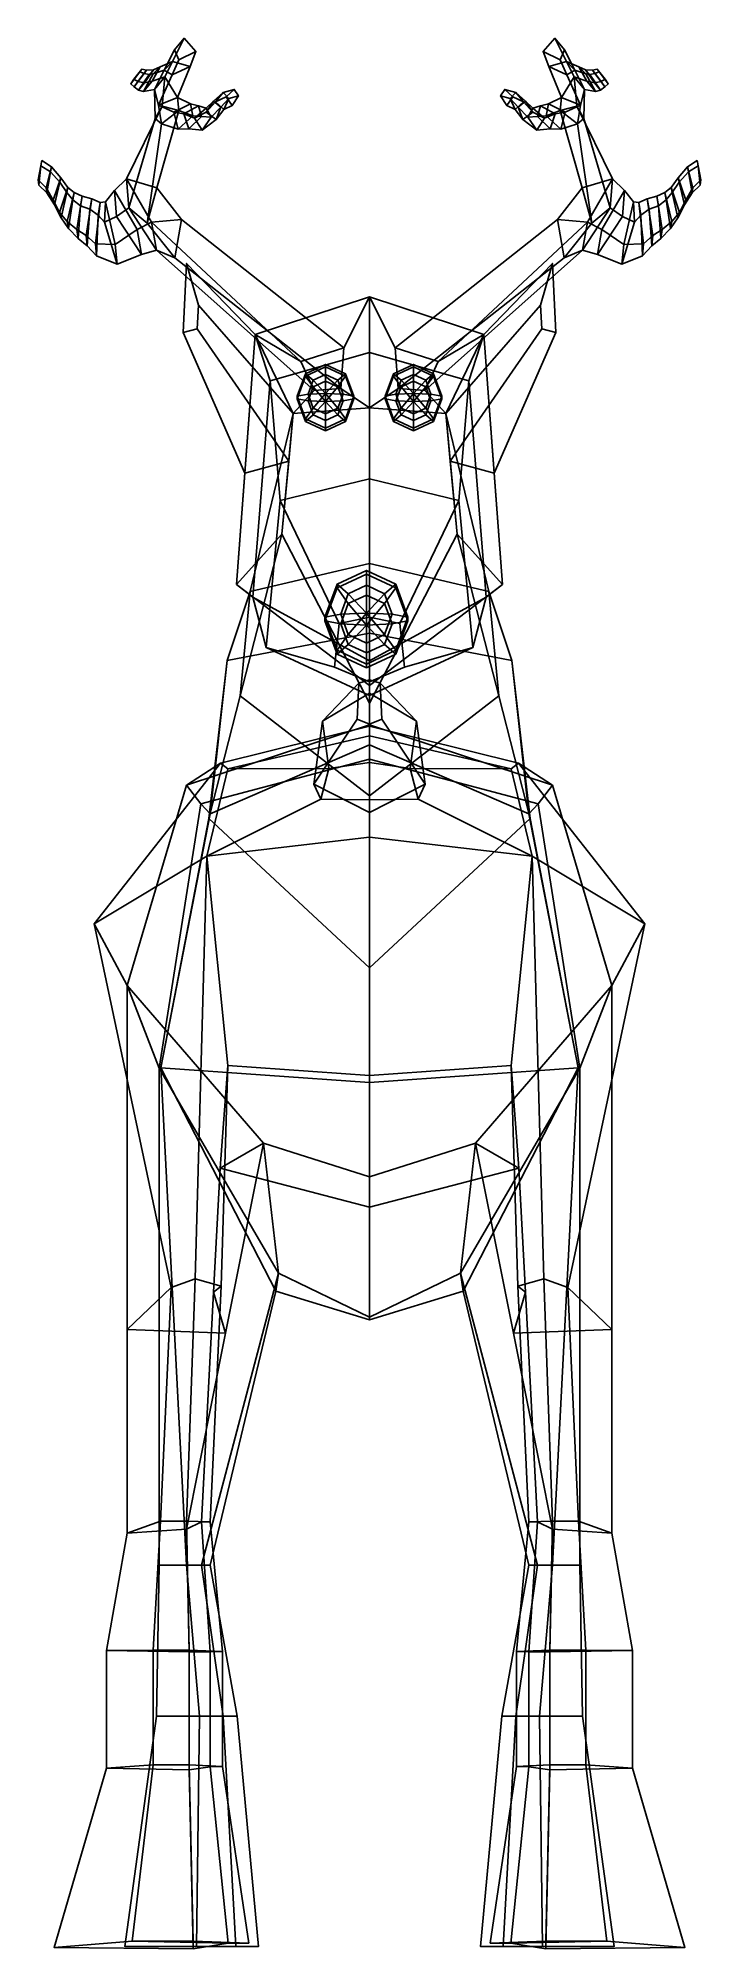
# Model space of a CAD drawing. Extents: x -85 to 85, y -151 to 341.
import ezdxf

# ---------------------------------------------------------------- set-up
doc = ezdxf.new("R2010")
doc.units = 0

msp = doc.modelspace()

# ---------------------------------------------------------------- linework, layer by layer
for points in [[(-50.714954, 334.802643, 205.687973), (-47.738171, 340.769836, 202.314255), (-50.222076, 337.777527, 201.191498), (-52.850716, 332.553986, 203.545563)], [(-50.714954, 334.802643, 205.687973), (-46.185997, 333.485931, 204.433456), (-44.659035, 337.311005, 202.436356), (-47.738171, 340.769836, 202.314255)], [(-47.738171, 340.769836, 202.314255), (-44.659035, 337.311005, 202.436356), (-49.048843, 335.23468, 200.833359), (-50.222076, 337.777527, 201.191498)], [(47.738171, 340.769836, 202.314255), (50.222076, 337.777527, 201.191498), (49.048843, 335.23468, 200.833359), (44.659035, 337.311005, 202.436356)], [(50.714954, 334.802643, 205.687973), (47.738171, 340.769836, 202.314255), (44.659035, 337.311005, 202.436356), (46.185997, 333.485931, 204.433456)], [(50.714954, 334.802643, 205.687973), (52.850716, 332.553986, 203.545563), (50.222076, 337.777527, 201.191498), (47.738171, 340.769836, 202.314255)], [(-52.715221, 330.792969, 207.954956), (-50.714954, 334.802643, 205.687973), (-53.893063, 333.414764, 203.356049), (-55.974201, 329.752655, 205.020737)], [(-50.714954, 334.802643, 205.687973), (-52.850716, 332.553986, 203.545563), (-55.647232, 331.576233, 201.14447), (-53.893063, 333.414764, 203.356049)], [(-52.850716, 332.553986, 203.545563), (-50.222076, 337.777527, 201.191498), (-49.048843, 335.23468, 200.833359), (-50.805294, 331.331116, 202.380371)], [(-49.378212, 325.489319, 208.608536), (-46.185997, 333.485931, 204.433456), (-50.714954, 334.802643, 205.687973), (-52.715221, 330.792969, 207.954956)], [(-46.185997, 333.485931, 204.433456), (-50.805294, 331.331116, 202.380371), (-49.048843, 335.23468, 200.833359), (-44.659035, 337.311005, 202.436356)], [(46.185997, 333.485931, 204.433456), (44.659035, 337.311005, 202.436356), (49.048843, 335.23468, 200.833359), (50.805294, 331.331116, 202.380371)], [(49.378212, 325.489319, 208.608536), (52.715221, 330.792969, 207.954956), (50.714954, 334.802643, 205.687973), (46.185997, 333.485931, 204.433456)], [(52.850716, 332.553986, 203.545563), (50.805294, 331.331116, 202.380371), (49.048843, 335.23468, 200.833359), (50.222076, 337.777527, 201.191498)], [(52.715221, 330.792969, 207.954956), (55.974201, 329.752655, 205.020737), (53.893063, 333.414764, 203.356049), (50.714954, 334.802643, 205.687973)], [(50.714954, 334.802643, 205.687973), (53.893063, 333.414764, 203.356049), (55.647232, 331.576233, 201.14447), (52.850716, 332.553986, 203.545563)], [(-61.455513, 328.994904, 191.798752), (-60.659016, 330.198914, 194.395767), (-58.614582, 332.760803, 194.576736), (-59.103867, 332.079193, 192.334106)], [(-57.990307, 331.7034, 195.872726), (-60.592648, 328.236389, 195.431488), (-61.455513, 328.994904, 191.798752), (-59.103867, 332.079193, 192.334106)], [(-60.592648, 328.236389, 195.431488), (-59.614872, 329.646545, 198.259781), (-60.659016, 330.198914, 194.395767), (-61.455513, 328.994904, 191.798752)], [(-59.614872, 329.646545, 198.259781), (-57.362843, 332.520996, 198.329819), (-58.614582, 332.760803, 194.576736), (-60.659016, 330.198914, 194.395767)], [(-56.734669, 331.388519, 199.50058), (-59.480495, 327.378906, 199.818314), (-60.592648, 328.236389, 195.431488), (-57.990307, 331.7034, 195.872726)], [(-59.480495, 327.378906, 199.818314), (-57.949623, 329.321014, 202.591415), (-59.614872, 329.646545, 198.259781), (-60.592648, 328.236389, 195.431488)], [(-57.949623, 329.321014, 202.591415), (-55.625912, 332.614563, 201.987305), (-57.362843, 332.520996, 198.329819), (-59.614872, 329.646545, 198.259781)], [(-55.647232, 331.576233, 201.14447), (-58.201984, 327.052124, 202.701874), (-59.480495, 327.378906, 199.818314), (-56.734669, 331.388519, 199.50058)], [(-58.201984, 327.052124, 202.701874), (-55.974201, 329.752655, 205.020737), (-57.949623, 329.321014, 202.591415), (-59.480495, 327.378906, 199.818314)], [(-57.362843, 332.520996, 198.329819), (-57.990307, 331.7034, 195.872726), (-59.103867, 332.079193, 192.334106), (-58.614582, 332.760803, 194.576736)], [(-52.850716, 332.553986, 203.545563), (-55.360847, 327.566101, 205.793457), (-58.201984, 327.052124, 202.701874), (-55.647232, 331.576233, 201.14447)], [(-55.360847, 327.566101, 205.793457), (-52.715221, 330.792969, 207.954956), (-55.974201, 329.752655, 205.020737), (-58.201984, 327.052124, 202.701874)], [(-55.625912, 332.614563, 201.987305), (-56.734669, 331.388519, 199.50058), (-57.990307, 331.7034, 195.872726), (-57.362843, 332.520996, 198.329819)], [(-55.974201, 329.752655, 205.020737), (-53.893063, 333.414764, 203.356049), (-55.625912, 332.614563, 201.987305), (-57.949623, 329.321014, 202.591415)], [(-53.893063, 333.414764, 203.356049), (-55.647232, 331.576233, 201.14447), (-56.734669, 331.388519, 199.50058), (-55.625912, 332.614563, 201.987305)], [(-54.316067, 323.528717, 205.472504), (-55.360847, 327.566101, 205.793457), (-52.850716, 332.553986, 203.545563), (-50.805294, 331.331116, 202.380371)], [(-53.379593, 323.267548, 211.589737), (-52.715221, 330.792969, 207.954956), (-55.360847, 327.566101, 205.793457), (-55.132603, 320.056885, 208.530655)], [(-49.378212, 325.489319, 208.608536), (-54.316067, 323.528717, 205.472504), (-50.805294, 331.331116, 202.380371), (-46.185997, 333.485931, 204.433456)], [(-53.379593, 323.267548, 211.589737), (-49.062222, 322.160034, 210.534546), (-49.378212, 325.489319, 208.608536), (-52.715221, 330.792969, 207.954956)], [(49.378212, 325.489319, 208.608536), (46.185997, 333.485931, 204.433456), (50.805294, 331.331116, 202.380371), (54.316067, 323.528717, 205.472504)], [(53.379593, 323.267548, 211.589737), (52.715221, 330.792969, 207.954956), (49.378212, 325.489319, 208.608536), (49.062222, 322.160034, 210.534546)], [(54.316067, 323.528717, 205.472504), (50.805294, 331.331116, 202.380371), (52.850716, 332.553986, 203.545563), (55.360847, 327.566101, 205.793457)], [(53.379593, 323.267548, 211.589737), (55.132603, 320.056885, 208.530655), (55.360847, 327.566101, 205.793457), (52.715221, 330.792969, 207.954956)], [(55.360847, 327.566101, 205.793457), (58.201984, 327.052124, 202.701874), (55.974201, 329.752655, 205.020737), (52.715221, 330.792969, 207.954956)], [(52.850716, 332.553986, 203.545563), (55.647232, 331.576233, 201.14447), (58.201984, 327.052124, 202.701874), (55.360847, 327.566101, 205.793457)], [(55.974201, 329.752655, 205.020737), (57.949623, 329.321014, 202.591415), (55.625912, 332.614563, 201.987305), (53.893063, 333.414764, 203.356049)], [(53.893063, 333.414764, 203.356049), (55.625912, 332.614563, 201.987305), (56.734669, 331.388519, 199.50058), (55.647232, 331.576233, 201.14447)], [(57.949623, 329.321014, 202.591415), (59.614872, 329.646545, 198.259781), (57.362843, 332.520996, 198.329819), (55.625912, 332.614563, 201.987305)], [(55.625912, 332.614563, 201.987305), (57.362843, 332.520996, 198.329819), (57.990307, 331.7034, 195.872726), (56.734669, 331.388519, 199.50058)], [(55.647232, 331.576233, 201.14447), (56.734669, 331.388519, 199.50058), (59.480495, 327.378906, 199.818314), (58.201984, 327.052124, 202.701874)], [(58.201984, 327.052124, 202.701874), (59.480495, 327.378906, 199.818314), (57.949623, 329.321014, 202.591415), (55.974201, 329.752655, 205.020737)], [(56.734669, 331.388519, 199.50058), (57.990307, 331.7034, 195.872726), (60.592648, 328.236389, 195.431488), (59.480495, 327.378906, 199.818314)], [(59.614872, 329.646545, 198.259781), (60.659016, 330.198914, 194.395767), (58.614582, 332.760803, 194.576736), (57.362843, 332.520996, 198.329819)], [(57.362843, 332.520996, 198.329819), (58.614582, 332.760803, 194.576736), (59.103867, 332.079193, 192.334106), (57.990307, 331.7034, 195.872726)], [(59.480495, 327.378906, 199.818314), (60.592648, 328.236389, 195.431488), (59.614872, 329.646545, 198.259781), (57.949623, 329.321014, 202.591415)], [(57.990307, 331.7034, 195.872726), (59.103867, 332.079193, 192.334106), (61.455513, 328.994904, 191.798752), (60.592648, 328.236389, 195.431488)], [(61.455513, 328.994904, 191.798752), (59.103867, 332.079193, 192.334106), (58.614582, 332.760803, 194.576736), (60.659016, 330.198914, 194.395767)], [(60.592648, 328.236389, 195.431488), (61.455513, 328.994904, 191.798752), (60.659016, 330.198914, 194.395767), (59.614872, 329.646545, 198.259781)], [(-55.132603, 320.056885, 208.530655), (-55.360847, 327.566101, 205.793457), (-54.316067, 323.528717, 205.472504), (-53.571899, 318.682678, 207.221344)], [(-54.316067, 323.528717, 205.472504), (-49.378212, 325.489319, 208.608536), (-46.069195, 323.835052, 207.03804), (-50.378014, 321.704407, 204.202026)], [(-49.378212, 325.489319, 208.608536), (-49.062222, 322.160034, 210.534546), (-45.472263, 320.795319, 208.62738), (-46.069195, 323.835052, 207.03804)], [(-42.046349, 321.725922, 201.087265), (-40.121605, 324.549927, 203.560593), (-37.681747, 326.827332, 201.928955), (-39.629898, 324.390869, 199.79187)], [(-40.121605, 324.549927, 203.560593), (-38.301186, 322.997803, 203.960617), (-36.204319, 325.249786, 202.391678), (-37.681747, 326.827332, 201.928955)], [(-39.629898, 324.390869, 199.79187), (-37.681747, 326.827332, 201.928955), (-34.791706, 327.59903, 200.306458), (-36.863346, 325.646484, 198.502258)], [(-37.491966, 322.412842, 199.884644), (-39.629898, 324.390869, 199.79187), (-36.863346, 325.646484, 198.502258), (-35.307896, 323.477997, 198.817337)], [(-38.301186, 322.997803, 203.960617), (-39.460648, 319.855469, 201.043365), (-37.491966, 322.412842, 199.884644), (-36.204319, 325.249786, 202.391678)], [(-37.681747, 326.827332, 201.928955), (-36.204319, 325.249786, 202.391678), (-33.759411, 325.957458, 200.896866), (-34.791706, 327.59903, 200.306458)], [(-36.204319, 325.249786, 202.391678), (-37.491966, 322.412842, 199.884644), (-35.307896, 323.477997, 198.817337), (-33.759411, 325.957458, 200.896866)], [(-35.307896, 323.477997, 198.817337), (-36.863346, 325.646484, 198.502258), (-34.791706, 327.59903, 200.306458), (-33.759411, 325.957458, 200.896866)], [(35.307896, 323.477997, 198.817337), (33.759411, 325.957458, 200.896866), (34.791706, 327.59903, 200.306458), (36.863346, 325.646484, 198.502258)], [(37.681747, 326.827332, 201.928955), (34.791706, 327.59903, 200.306458), (33.759411, 325.957458, 200.896866), (36.204319, 325.249786, 202.391678)], [(36.204319, 325.249786, 202.391678), (33.759411, 325.957458, 200.896866), (35.307896, 323.477997, 198.817337), (37.491966, 322.412842, 199.884644)], [(39.629898, 324.390869, 199.79187), (36.863346, 325.646484, 198.502258), (34.791706, 327.59903, 200.306458), (37.681747, 326.827332, 201.928955)], [(37.491966, 322.412842, 199.884644), (35.307896, 323.477997, 198.817337), (36.863346, 325.646484, 198.502258), (39.629898, 324.390869, 199.79187)], [(40.121605, 324.549927, 203.560593), (37.681747, 326.827332, 201.928955), (36.204319, 325.249786, 202.391678), (38.301186, 322.997803, 203.960617)], [(38.301186, 322.997803, 203.960617), (36.204319, 325.249786, 202.391678), (37.491966, 322.412842, 199.884644), (39.460648, 319.855469, 201.043365)], [(42.046349, 321.725922, 201.087265), (39.629898, 324.390869, 199.79187), (37.681747, 326.827332, 201.928955), (40.121605, 324.549927, 203.560593)], [(49.378212, 325.489319, 208.608536), (46.069195, 323.835052, 207.03804), (45.472263, 320.795319, 208.62738), (49.062222, 322.160034, 210.534546)], [(54.316067, 323.528717, 205.472504), (50.378014, 321.704407, 204.202026), (46.069195, 323.835052, 207.03804), (49.378212, 325.489319, 208.608536)], [(55.132603, 320.056885, 208.530655), (53.571899, 318.682678, 207.221344), (54.316067, 323.528717, 205.472504), (55.360847, 327.566101, 205.793457)], [(-62.570679, 304.578979, 220.616196), (-54.711094, 302.2229, 222.0681), (-49.062222, 322.160034, 210.534546), (-53.379593, 323.267548, 211.589737)], [(-61.977207, 297.139435, 216.884338), (-62.570679, 304.578979, 220.616196), (-53.379593, 323.267548, 211.589737), (-55.132603, 320.056885, 208.530655)], [(-61.977207, 297.139435, 216.884338), (-55.132603, 320.056885, 208.530655), (-53.571899, 318.682678, 207.221344), (-57.195736, 293.172729, 216.42746)], [(-57.195736, 293.172729, 216.42746), (-53.571899, 318.682678, 207.221344), (-49.062222, 322.160034, 210.534546), (-54.711094, 302.2229, 222.0681)], [(-53.571899, 318.682678, 207.221344), (-54.316067, 323.528717, 205.472504), (-50.378014, 321.704407, 204.202026), (-49.273537, 317.365051, 205.564041)], [(-49.062222, 322.160034, 210.534546), (-53.571899, 318.682678, 207.221344), (-49.273537, 317.365051, 205.564041), (-45.472263, 320.795319, 208.62738)], [(-50.378014, 321.704407, 204.202026), (-46.069195, 323.835052, 207.03804), (-43.988281, 323.388885, 205.90918), (-47.768646, 321.261963, 203.339249)], [(-49.273537, 317.365051, 205.564041), (-50.378014, 321.704407, 204.202026), (-47.768646, 321.261963, 203.339249), (-46.518475, 317.402039, 204.435669)], [(-45.472263, 320.795319, 208.62738), (-49.273537, 317.365051, 205.564041), (-46.518475, 317.402039, 204.435669), (-43.264065, 320.650421, 207.250122)], [(-47.768646, 321.261963, 203.339249), (-43.988281, 323.388885, 205.90918), (-42.053318, 322.768127, 204.894104), (-45.005028, 320.201385, 202.45636)], [(-46.518475, 317.402039, 204.435669), (-47.768646, 321.261963, 203.339249), (-45.005028, 320.201385, 202.45636), (-43.028862, 317.108032, 202.980911)], [(-43.264065, 320.650421, 207.250122), (-46.518475, 317.402039, 204.435669), (-43.028862, 317.108032, 202.980911), (-40.760189, 320.45459, 205.771713)], [(-46.069195, 323.835052, 207.03804), (-45.472263, 320.795319, 208.62738), (-43.264065, 320.650421, 207.250122), (-43.988281, 323.388885, 205.90918)], [(-45.005028, 320.201385, 202.45636), (-42.053318, 322.768127, 204.894104), (-40.121605, 324.549927, 203.560593), (-42.046349, 321.725922, 201.087265)], [(-43.028862, 317.108032, 202.980911), (-45.005028, 320.201385, 202.45636), (-42.046349, 321.725922, 201.087265), (-39.460648, 319.855469, 201.043365)], [(-43.988281, 323.388885, 205.90918), (-43.264065, 320.650421, 207.250122), (-40.760189, 320.45459, 205.771713), (-42.053318, 322.768127, 204.894104)], [(-40.760189, 320.45459, 205.771713), (-43.028862, 317.108032, 202.980911), (-39.460648, 319.855469, 201.043365), (-38.301186, 322.997803, 203.960617)], [(-42.053318, 322.768127, 204.894104), (-40.760189, 320.45459, 205.771713), (-38.301186, 322.997803, 203.960617), (-40.121605, 324.549927, 203.560593)], [(-39.460648, 319.855469, 201.043365), (-42.046349, 321.725922, 201.087265), (-39.629898, 324.390869, 199.79187), (-37.491966, 322.412842, 199.884644)], [(39.460648, 319.855469, 201.043365), (37.491966, 322.412842, 199.884644), (39.629898, 324.390869, 199.79187), (42.046349, 321.725922, 201.087265)], [(42.053318, 322.768127, 204.894104), (40.121605, 324.549927, 203.560593), (38.301186, 322.997803, 203.960617), (40.760189, 320.45459, 205.771713)], [(40.760189, 320.45459, 205.771713), (38.301186, 322.997803, 203.960617), (39.460648, 319.855469, 201.043365), (43.028862, 317.108032, 202.980911)], [(43.028862, 317.108032, 202.980911), (39.460648, 319.855469, 201.043365), (42.046349, 321.725922, 201.087265), (45.005028, 320.201385, 202.45636)], [(45.005028, 320.201385, 202.45636), (42.046349, 321.725922, 201.087265), (40.121605, 324.549927, 203.560593), (42.053318, 322.768127, 204.894104)], [(43.988281, 323.388885, 205.90918), (42.053318, 322.768127, 204.894104), (40.760189, 320.45459, 205.771713), (43.264065, 320.650421, 207.250122)], [(43.264065, 320.650421, 207.250122), (40.760189, 320.45459, 205.771713), (43.028862, 317.108032, 202.980911), (46.518475, 317.402039, 204.435669)], [(47.768646, 321.261963, 203.339249), (45.005028, 320.201385, 202.45636), (42.053318, 322.768127, 204.894104), (43.988281, 323.388885, 205.90918)], [(46.518475, 317.402039, 204.435669), (43.028862, 317.108032, 202.980911), (45.005028, 320.201385, 202.45636), (47.768646, 321.261963, 203.339249)], [(46.069195, 323.835052, 207.03804), (43.988281, 323.388885, 205.90918), (43.264065, 320.650421, 207.250122), (45.472263, 320.795319, 208.62738)], [(45.472263, 320.795319, 208.62738), (43.264065, 320.650421, 207.250122), (46.518475, 317.402039, 204.435669), (49.273537, 317.365051, 205.564041)], [(50.378014, 321.704407, 204.202026), (47.768646, 321.261963, 203.339249), (43.988281, 323.388885, 205.90918), (46.069195, 323.835052, 207.03804)], [(49.062222, 322.160034, 210.534546), (45.472263, 320.795319, 208.62738), (49.273537, 317.365051, 205.564041), (53.571899, 318.682678, 207.221344)], [(49.273537, 317.365051, 205.564041), (46.518475, 317.402039, 204.435669), (47.768646, 321.261963, 203.339249), (50.378014, 321.704407, 204.202026)], [(62.570679, 304.578979, 220.616196), (53.379593, 323.267548, 211.589737), (49.062222, 322.160034, 210.534546), (54.711094, 302.2229, 222.0681)], [(57.195736, 293.172729, 216.42746), (54.711094, 302.2229, 222.0681), (49.062222, 322.160034, 210.534546), (53.571899, 318.682678, 207.221344)], [(53.571899, 318.682678, 207.221344), (49.273537, 317.365051, 205.564041), (50.378014, 321.704407, 204.202026), (54.316067, 323.528717, 205.472504)], [(61.977207, 297.139435, 216.884338), (55.132603, 320.056885, 208.530655), (53.379593, 323.267548, 211.589737), (62.570679, 304.578979, 220.616196)], [(61.977207, 297.139435, 216.884338), (57.195736, 293.172729, 216.42746), (53.571899, 318.682678, 207.221344), (55.132603, 320.056885, 208.530655)], [(-85.269157, 304.271912, 195.431), (-84.319763, 309.271454, 195.565811), (-84.578468, 307.908264, 193.23114), (-85.092674, 302.951294, 192.819351)], [(-83.25679, 302.237183, 198.21553), (-81.848801, 307.662689, 198.721954), (-84.319763, 309.271454, 195.565811), (-85.269157, 304.271912, 195.431)], [(-82.109726, 306.357483, 196.038177), (-83.018158, 300.957581, 195.248611), (-85.092674, 302.951294, 192.819351), (-84.578468, 307.908264, 193.23114)], [(-81.848801, 307.662689, 198.721954), (-82.109726, 306.357483, 196.038177), (-84.578468, 307.908264, 193.23114), (-84.319763, 309.271454, 195.565811)], [(-81.438324, 299.068542, 201.451401), (-79.439224, 304.841492, 202.50412), (-81.848801, 307.662689, 198.721954), (-83.25679, 302.237183, 198.21553)], [(-79.666756, 303.677063, 199.421158), (-81.093231, 297.899109, 198.085968), (-83.018158, 300.957581, 195.248611), (-82.109726, 306.357483, 196.038177)], [(-79.439224, 304.841492, 202.50412), (-79.666756, 303.677063, 199.421158), (-82.109726, 306.357483, 196.038177), (-81.848801, 307.662689, 198.721954)], [(81.438324, 299.068542, 201.451401), (83.25679, 302.237183, 198.21553), (81.848801, 307.662689, 198.721954), (79.439224, 304.841492, 202.50412)], [(79.439224, 304.841492, 202.50412), (81.848801, 307.662689, 198.721954), (82.109726, 306.357483, 196.038177), (79.666756, 303.677063, 199.421158)], [(79.666756, 303.677063, 199.421158), (82.109726, 306.357483, 196.038177), (83.018158, 300.957581, 195.248611), (81.093231, 297.899109, 198.085968)], [(83.25679, 302.237183, 198.21553), (85.269157, 304.271912, 195.431), (84.319763, 309.271454, 195.565811), (81.848801, 307.662689, 198.721954)], [(81.848801, 307.662689, 198.721954), (84.319763, 309.271454, 195.565811), (84.578468, 307.908264, 193.23114), (82.109726, 306.357483, 196.038177)], [(82.109726, 306.357483, 196.038177), (84.578468, 307.908264, 193.23114), (85.092674, 302.951294, 192.819351), (83.018158, 300.957581, 195.248611)], [(85.269157, 304.271912, 195.431), (85.092674, 302.951294, 192.819351), (84.578468, 307.908264, 193.23114), (84.319763, 309.271454, 195.565811)], [(-83.018158, 300.957581, 195.248611), (-83.25679, 302.237183, 198.21553), (-85.269157, 304.271912, 195.431), (-85.092674, 302.951294, 192.819351)], [(-81.093231, 297.899109, 198.085968), (-81.438324, 299.068542, 201.451401), (-83.25679, 302.237183, 198.21553), (-83.018158, 300.957581, 195.248611)], [(-79.767899, 295.894379, 204.577301), (-77.640808, 302.374573, 205.635315), (-79.439224, 304.841492, 202.50412), (-81.438324, 299.068542, 201.451401)], [(-77.910355, 301.015839, 202.230652), (-79.404755, 294.538086, 200.851624), (-81.093231, 297.899109, 198.085968), (-79.666756, 303.677063, 199.421158)], [(-77.817223, 293.566925, 207.490555), (-76.002304, 301.060394, 208.063156), (-77.640808, 302.374573, 205.635315), (-79.767899, 295.894379, 204.577301)], [(-77.640808, 302.374573, 205.635315), (-77.910355, 301.015839, 202.230652), (-79.666756, 303.677063, 199.421158), (-79.439224, 304.841492, 202.50412)], [(-76.371536, 299.198364, 204.410507), (-77.506279, 291.747925, 203.441177), (-79.404755, 294.538086, 200.851624), (-77.910355, 301.015839, 202.230652)], [(-76.002304, 301.060394, 208.063156), (-76.371536, 299.198364, 204.410507), (-77.910355, 301.015839, 202.230652), (-77.640808, 302.374573, 205.635315)], [(-75.291389, 291.539398, 210.722794), (-73.958107, 300.071198, 210.692764), (-76.002304, 301.060394, 208.063156), (-77.817223, 293.566925, 207.490555)], [(-73.958107, 300.071198, 210.692764), (-74.405869, 297.610046, 206.812119), (-76.371536, 299.198364, 204.410507), (-76.002304, 301.060394, 208.063156)], [(-65.618416, 301.574036, 218.986938), (-65.080009, 294.875702, 215.633224), (-68.191399, 293.391327, 213.953506), (-67.964401, 298.645325, 217.963425)], [(-59.808018, 291.54657, 223.844421), (-65.618416, 301.574036, 218.986938), (-67.964401, 298.645325, 217.963425), (-65.500587, 287.662506, 221.121002)], [(-56.129124, 293.423676, 226.008804), (-62.570679, 304.578979, 220.616196), (-65.618416, 301.574036, 218.986938), (-59.808018, 291.54657, 223.844421)], [(-62.570679, 304.578979, 220.616196), (-61.977207, 297.139435, 216.884338), (-65.080009, 294.875702, 215.633224), (-65.618416, 301.574036, 218.986938)], [(-56.129124, 293.423676, 226.008804), (-48.365719, 294.073792, 226.461685), (-54.711094, 302.2229, 222.0681), (-62.570679, 304.578979, 220.616196)], [(-48.365719, 294.073792, 226.461685), (-50.063629, 284.230469, 219.60463), (-57.195736, 293.172729, 216.42746), (-54.711094, 302.2229, 222.0681)], [(56.129124, 293.423676, 226.008804), (62.570679, 304.578979, 220.616196), (54.711094, 302.2229, 222.0681), (48.365719, 294.073792, 226.461685)], [(48.365719, 294.073792, 226.461685), (54.711094, 302.2229, 222.0681), (57.195736, 293.172729, 216.42746), (50.063629, 284.230469, 219.60463)], [(56.129124, 293.423676, 226.008804), (59.808018, 291.54657, 223.844421), (65.618416, 301.574036, 218.986938), (62.570679, 304.578979, 220.616196)], [(59.808018, 291.54657, 223.844421), (65.500587, 287.662506, 221.121002), (67.964401, 298.645325, 217.963425), (65.618416, 301.574036, 218.986938)], [(62.570679, 304.578979, 220.616196), (65.618416, 301.574036, 218.986938), (65.080009, 294.875702, 215.633224), (61.977207, 297.139435, 216.884338)], [(65.618416, 301.574036, 218.986938), (67.964401, 298.645325, 217.963425), (68.191399, 293.391327, 213.953506), (65.080009, 294.875702, 215.633224)], [(75.291389, 291.539398, 210.722794), (77.817223, 293.566925, 207.490555), (76.002304, 301.060394, 208.063156), (73.958107, 300.071198, 210.692764)], [(73.958107, 300.071198, 210.692764), (76.002304, 301.060394, 208.063156), (76.371536, 299.198364, 204.410507), (74.405869, 297.610046, 206.812119)], [(77.817223, 293.566925, 207.490555), (79.767899, 295.894379, 204.577301), (77.640808, 302.374573, 205.635315), (76.002304, 301.060394, 208.063156)], [(76.002304, 301.060394, 208.063156), (77.640808, 302.374573, 205.635315), (77.910355, 301.015839, 202.230652), (76.371536, 299.198364, 204.410507)], [(76.371536, 299.198364, 204.410507), (77.910355, 301.015839, 202.230652), (79.404755, 294.538086, 200.851624), (77.506279, 291.747925, 203.441177)], [(79.767899, 295.894379, 204.577301), (81.438324, 299.068542, 201.451401), (79.439224, 304.841492, 202.50412), (77.640808, 302.374573, 205.635315)], [(77.640808, 302.374573, 205.635315), (79.439224, 304.841492, 202.50412), (79.666756, 303.677063, 199.421158), (77.910355, 301.015839, 202.230652)], [(77.910355, 301.015839, 202.230652), (79.666756, 303.677063, 199.421158), (81.093231, 297.899109, 198.085968), (79.404755, 294.538086, 200.851624)], [(81.093231, 297.899109, 198.085968), (83.018158, 300.957581, 195.248611), (83.25679, 302.237183, 198.21553), (81.438324, 299.068542, 201.451401)], [(83.018158, 300.957581, 195.248611), (85.092674, 302.951294, 192.819351), (85.269157, 304.271912, 195.431), (83.25679, 302.237183, 198.21553)], [(-79.404755, 294.538086, 200.851624), (-79.767899, 295.894379, 204.577301), (-81.438324, 299.068542, 201.451401), (-81.093231, 297.899109, 198.085968)], [(-77.506279, 291.747925, 203.441177), (-77.817223, 293.566925, 207.490555), (-79.767899, 295.894379, 204.577301), (-79.404755, 294.538086, 200.851624)], [(-74.405869, 297.610046, 206.812119), (-75.015381, 289.164764, 206.354767), (-77.506279, 291.747925, 203.441177), (-76.371536, 299.198364, 204.410507)], [(-72.945076, 289.966217, 213.578049), (-71.463638, 299.445984, 213.544678), (-73.958107, 300.071198, 210.692764), (-75.291389, 291.539398, 210.722794)], [(-71.961151, 296.711456, 209.232834), (-72.638382, 287.327667, 208.724686), (-75.015381, 289.164764, 206.354767), (-74.405869, 297.610046, 206.812119)], [(-71.463638, 299.445984, 213.544678), (-71.961151, 296.711456, 209.232834), (-74.405869, 297.610046, 206.812119), (-73.958107, 300.071198, 210.692764)], [(-70.553192, 287.864929, 216.762909), (-69.317795, 298.460266, 216.358063), (-71.463638, 299.445984, 213.544678), (-72.945076, 289.966217, 213.578049)], [(-69.874115, 295.203949, 211.679993), (-70.236549, 284.734222, 211.45636), (-72.638382, 287.327667, 208.724686), (-71.961151, 296.711456, 209.232834)], [(-69.317795, 298.460266, 216.358063), (-69.874115, 295.203949, 211.679993), (-71.961151, 296.711456, 209.232834), (-71.463638, 299.445984, 213.544678)], [(-65.500587, 287.662506, 221.121002), (-67.964401, 298.645325, 217.963425), (-69.317795, 298.460266, 216.358063), (-70.553192, 287.864929, 216.762909)], [(-68.191399, 293.391327, 213.953506), (-64.980446, 282.625824, 216.189835), (-70.236549, 284.734222, 211.45636), (-69.874115, 295.203949, 211.679993)], [(-67.964401, 298.645325, 217.963425), (-68.191399, 293.391327, 213.953506), (-69.874115, 295.203949, 211.679993), (-69.317795, 298.460266, 216.358063)], [(-61.977207, 297.139435, 216.884338), (-54.848675, 286.199066, 220.975998), (-58.652309, 285.041229, 219.319244), (-65.080009, 294.875702, 215.633224)], [(-54.848675, 286.199066, 220.975998), (-61.977207, 297.139435, 216.884338), (-57.195736, 293.172729, 216.42746), (-50.063629, 284.230469, 219.60463)], [(54.848675, 286.199066, 220.975998), (50.063629, 284.230469, 219.60463), (57.195736, 293.172729, 216.42746), (61.977207, 297.139435, 216.884338)], [(61.977207, 297.139435, 216.884338), (65.080009, 294.875702, 215.633224), (58.652309, 285.041229, 219.319244), (54.848675, 286.199066, 220.975998)], [(68.191399, 293.391327, 213.953506), (69.874115, 295.203949, 211.679993), (70.236549, 284.734222, 211.45636), (64.980446, 282.625824, 216.189835)], [(65.500587, 287.662506, 221.121002), (70.553192, 287.864929, 216.762909), (69.317795, 298.460266, 216.358063), (67.964401, 298.645325, 217.963425)], [(67.964401, 298.645325, 217.963425), (69.317795, 298.460266, 216.358063), (69.874115, 295.203949, 211.679993), (68.191399, 293.391327, 213.953506)], [(70.553192, 287.864929, 216.762909), (72.945076, 289.966217, 213.578049), (71.463638, 299.445984, 213.544678), (69.317795, 298.460266, 216.358063)], [(69.317795, 298.460266, 216.358063), (71.463638, 299.445984, 213.544678), (71.961151, 296.711456, 209.232834), (69.874115, 295.203949, 211.679993)], [(69.874115, 295.203949, 211.679993), (71.961151, 296.711456, 209.232834), (72.638382, 287.327667, 208.724686), (70.236549, 284.734222, 211.45636)], [(72.945076, 289.966217, 213.578049), (75.291389, 291.539398, 210.722794), (73.958107, 300.071198, 210.692764), (71.463638, 299.445984, 213.544678)], [(71.463638, 299.445984, 213.544678), (73.958107, 300.071198, 210.692764), (74.405869, 297.610046, 206.812119), (71.961151, 296.711456, 209.232834)], [(71.961151, 296.711456, 209.232834), (74.405869, 297.610046, 206.812119), (75.015381, 289.164764, 206.354767), (72.638382, 287.327667, 208.724686)], [(74.405869, 297.610046, 206.812119), (76.371536, 299.198364, 204.410507), (77.506279, 291.747925, 203.441177), (75.015381, 289.164764, 206.354767)], [(77.506279, 291.747925, 203.441177), (79.404755, 294.538086, 200.851624), (79.767899, 295.894379, 204.577301), (77.817223, 293.566925, 207.490555)], [(79.404755, 294.538086, 200.851624), (81.093231, 297.899109, 198.085968), (81.438324, 299.068542, 201.451401), (79.767899, 295.894379, 204.577301)], [(-75.015381, 289.164764, 206.354767), (-75.291389, 291.539398, 210.722794), (-77.817223, 293.566925, 207.490555), (-77.506279, 291.747925, 203.441177)], [(-72.638382, 287.327667, 208.724686), (-72.945076, 289.966217, 213.578049), (-75.291389, 291.539398, 210.722794), (-75.015381, 289.164764, 206.354767)], [(-65.080009, 294.875702, 215.633224), (-58.652309, 285.041229, 219.319244), (-64.980446, 282.625824, 216.189835), (-68.191399, 293.391327, 213.953506)], [(-58.652309, 285.041229, 219.319244), (-59.808018, 291.54657, 223.844421), (-65.500587, 287.662506, 221.121002), (-64.980446, 282.625824, 216.189835)], [(-54.848675, 286.199066, 220.975998), (-56.129124, 293.423676, 226.008804), (-59.808018, 291.54657, 223.844421), (-58.652309, 285.041229, 219.319244)], [(-56.129124, 293.423676, 226.008804), (-17.663412, 257.494354, 238.352219), (-6.616395, 261.016998, 238.785553), (-48.365719, 294.073792, 226.461685)], [(-17.663412, 257.494354, 238.352219), (-56.129124, 293.423676, 226.008804), (-54.848675, 286.199066, 220.975998), (-14.222394, 250.075424, 230.390259)], [(-6.616395, 261.016998, 238.785553), (-7.403246, 250.613815, 227.611511), (-50.063629, 284.230469, 219.60463), (-48.365719, 294.073792, 226.461685)], [(6.616395, 261.016998, 238.785553), (48.365719, 294.073792, 226.461685), (50.063629, 284.230469, 219.60463), (7.403246, 250.613815, 227.611511)], [(6.616395, 261.016998, 238.785553), (17.663412, 257.494354, 238.352219), (56.129124, 293.423676, 226.008804), (48.365719, 294.073792, 226.461685)], [(17.663412, 257.494354, 238.352219), (14.222394, 250.075424, 230.390259), (54.848675, 286.199066, 220.975998), (56.129124, 293.423676, 226.008804)], [(54.848675, 286.199066, 220.975998), (58.652309, 285.041229, 219.319244), (59.808018, 291.54657, 223.844421), (56.129124, 293.423676, 226.008804)], [(65.080009, 294.875702, 215.633224), (68.191399, 293.391327, 213.953506), (64.980446, 282.625824, 216.189835), (58.652309, 285.041229, 219.319244)], [(58.652309, 285.041229, 219.319244), (64.980446, 282.625824, 216.189835), (65.500587, 287.662506, 221.121002), (59.808018, 291.54657, 223.844421)], [(72.638382, 287.327667, 208.724686), (75.015381, 289.164764, 206.354767), (75.291389, 291.539398, 210.722794), (72.945076, 289.966217, 213.578049)], [(75.015381, 289.164764, 206.354767), (77.506279, 291.747925, 203.441177), (77.817223, 293.566925, 207.490555), (75.291389, 291.539398, 210.722794)], [(-70.236549, 284.734222, 211.45636), (-70.553192, 287.864929, 216.762909), (-72.945076, 289.966217, 213.578049), (-72.638382, 287.327667, 208.724686)], [(-64.980446, 282.625824, 216.189835), (-65.500587, 287.662506, 221.121002), (-70.553192, 287.864929, 216.762909), (-70.236549, 284.734222, 211.45636)], [(-14.222394, 250.075424, 230.390259), (-54.848675, 286.199066, 220.975998), (-50.063629, 284.230469, 219.60463), (-7.403246, 250.613815, 227.611511)], [(14.222394, 250.075424, 230.390259), (7.403246, 250.613815, 227.611511), (50.063629, 284.230469, 219.60463), (54.848675, 286.199066, 220.975998)], [(64.980446, 282.625824, 216.189835), (70.236549, 284.734222, 211.45636), (70.553192, 287.864929, 216.762909), (65.500587, 287.662506, 221.121002)], [(70.236549, 284.734222, 211.45636), (72.638382, 287.327667, 208.724686), (72.945076, 289.966217, 213.578049), (70.553192, 287.864929, 216.762909)], [(-47.099548, 282.777008, 233.437408), (-44.010895, 272.044586, 227.426743), (-44.373329, 265.965546, 226.782455), (-47.926224, 265.030701, 231.536987)], [(-47.926224, 265.030701, 231.536987), (-32.090694, 228.748657, 244.683548), (-29.459309, 264.523621, 248.477859), (-47.099548, 282.777008, 233.437408)], [(-44.010895, 272.044586, 227.426743), (-47.099548, 282.777008, 233.437408), (-29.459309, 264.523621, 248.477859), (-19.627825, 244.135544, 227.431732)], [(44.010895, 272.044586, 227.426743), (19.627825, 244.135544, 227.431732), (29.459309, 264.523621, 248.477859), (47.099548, 282.777008, 233.437408)], [(47.926224, 265.030701, 231.536987), (47.099548, 282.777008, 233.437408), (29.459309, 264.523621, 248.477859), (32.090694, 228.748657, 244.683548)], [(47.099548, 282.777008, 233.437408), (47.926224, 265.030701, 231.536987), (44.373329, 265.965546, 226.782455), (44.010895, 272.044586, 227.426743)], [(-44.373329, 265.965546, 226.782455), (-44.010895, 272.044586, 227.426743), (-19.627825, 244.135544, 227.431732), (-20.781479, 231.879059, 226.157806)], [(-17.663412, 257.494354, 238.352219), (-29.459309, 264.523621, 248.477859), (0, 274.157013, 249.657425), (-6.616395, 261.016998, 238.785553)], [(-29.459309, 264.523621, 248.477859), (-25.555105, 252.55603, 270.189667), (0, 259.823059, 270.975891), (0, 274.157013, 249.657425)], [(-7.403246, 250.613815, 227.611511), (-6.616395, 261.016998, 238.785553), (0, 274.157013, 249.657425), (0, 245.567795, 220.120972)], [(17.663412, 257.494354, 238.352219), (6.616395, 261.016998, 238.785553), (0, 274.157013, 249.657425), (29.459309, 264.523621, 248.477859)], [(7.403246, 250.613815, 227.611511), (0, 245.567795, 220.120972), (0, 274.157013, 249.657425), (6.616395, 261.016998, 238.785553)], [(29.459309, 264.523621, 248.477859), (0, 274.157013, 249.657425), (0, 259.823059, 270.975891), (25.555105, 252.55603, 270.189667)], [(44.373329, 265.965546, 226.782455), (20.781479, 231.879059, 226.157806), (19.627825, 244.135544, 227.431732), (44.010895, 272.044586, 227.426743)], [(-47.926224, 265.030701, 231.536987), (-44.373329, 265.965546, 226.782455), (-20.781479, 231.879059, 226.157806), (-32.090694, 228.748657, 244.683548)], [(47.926224, 265.030701, 231.536987), (32.090694, 228.748657, 244.683548), (20.781479, 231.879059, 226.157806), (44.373329, 265.965546, 226.782455)], [(-29.459309, 264.523621, 248.477859), (-34.193748, 200.15654, 241.651062), (-30.048735, 196.866913, 264.16449), (-25.555105, 252.55603, 270.189667)], [(-14.222394, 250.075424, 230.390259), (-19.627825, 244.135544, 227.431732), (-29.459309, 264.523621, 248.477859), (-17.663412, 257.494354, 238.352219)], [(14.222394, 250.075424, 230.390259), (17.663412, 257.494354, 238.352219), (29.459309, 264.523621, 248.477859), (19.627825, 244.135544, 227.431732)], [(29.459309, 264.523621, 248.477859), (25.555105, 252.55603, 270.189667), (30.048735, 196.866913, 264.16449), (34.193748, 200.15654, 241.651062)], [(0, 259.823059, 270.975891), (-25.555105, 252.55603, 270.189667), (-23.006514, 221.734741, 294.789612), (0, 227.313889, 295.531921)], [(-16.4603, 253.723984, 283.100739), (-11.311776, 256.12616, 283.360657), (-11.311776, 256.780548, 278.664398), (-16.4603, 254.378372, 278.40451)], [(-14.493731, 252.692627, 274.365448), (-16.4603, 254.378372, 278.40451), (-11.311776, 256.780548, 278.664398), (-11.311776, 254.177261, 274.526062)], [(-14.493731, 250.979401, 286.660522), (-11.311776, 252.46402, 286.821106), (-11.311776, 256.12616, 283.360657), (-16.4603, 253.723984, 283.100739)], [(-6.163248, 253.723984, 283.100739), (-6.163248, 254.378372, 278.40451), (-11.311776, 256.780548, 278.664398), (-11.311776, 256.12616, 283.360657)], [(-8.129821, 252.692627, 274.365448), (-11.311776, 254.177261, 274.526062), (-11.311776, 256.780548, 278.664398), (-6.163248, 254.378372, 278.40451)], [(-8.129821, 250.979401, 286.660522), (-6.163248, 253.723984, 283.100739), (-11.311776, 256.12616, 283.360657), (-11.311776, 252.46402, 286.821106)], [(0, 259.823059, 270.975891), (0, 227.313889, 295.531921), (23.006514, 221.734741, 294.789612), (25.555105, 252.55603, 270.189667)], [(6.163248, 253.723984, 283.100739), (11.311776, 256.12616, 283.360657), (11.311776, 256.780548, 278.664398), (6.163248, 254.378372, 278.40451)], [(8.129821, 252.692627, 274.365448), (6.163248, 254.378372, 278.40451), (11.311776, 256.780548, 278.664398), (11.311776, 254.177261, 274.526062)], [(8.129821, 250.979401, 286.660522), (11.311776, 252.46402, 286.821106), (11.311776, 256.12616, 283.360657), (6.163248, 253.723984, 283.100739)], [(16.4603, 253.723984, 283.100739), (16.4603, 254.378372, 278.40451), (11.311776, 256.780548, 278.664398), (11.311776, 256.12616, 283.360657)], [(14.493731, 252.692627, 274.365448), (11.311776, 254.177261, 274.526062), (11.311776, 256.780548, 278.664398), (16.4603, 254.378372, 278.40451)], [(14.493731, 250.979401, 286.660522), (16.4603, 253.723984, 283.100739), (11.311776, 256.12616, 283.360657), (11.311776, 252.46402, 286.821106)], [(-26.61302, 183.872665, 294.630798), (-23.006514, 221.734741, 294.789612), (-25.555105, 252.55603, 270.189667), (-30.048735, 196.866913, 264.16449)], [(-18.592886, 247.924652, 282.473328), (-16.4603, 253.723984, 283.100739), (-16.4603, 254.378372, 278.40451), (-18.592886, 248.579025, 277.777069)], [(-18.592886, 248.579025, 277.777069), (-16.4603, 254.378372, 278.40451), (-14.493731, 252.692627, 274.365448), (-15.811749, 249.108475, 273.977661)], [(-15.811749, 247.395233, 286.272705), (-14.493731, 250.979401, 286.660522), (-16.4603, 253.723984, 283.100739), (-18.592886, 247.924652, 282.473328)], [(-15.811749, 249.108475, 273.977661), (-14.493731, 252.692627, 274.365448), (-11.311776, 249.310684, 272.526428)], [(-11.311776, 247.192993, 287.723969), (-14.493731, 250.979401, 286.660522), (-15.811749, 247.395233, 286.272705)], [(-11.311776, 249.310684, 272.526428), (-14.493731, 252.692627, 274.365448), (-11.311776, 254.177261, 274.526062)], [(-11.311776, 247.192993, 287.723969), (-11.311776, 252.46402, 286.821106), (-14.493731, 250.979401, 286.660522)], [(-11.311776, 249.310684, 272.526428), (-11.311776, 254.177261, 274.526062), (-8.129821, 252.692627, 274.365448)], [(-6.811801, 249.108475, 273.977661), (-11.311776, 249.310684, 272.526428), (-8.129821, 252.692627, 274.365448)], [(-11.311776, 247.192993, 287.723969), (-8.129821, 250.979401, 286.660522), (-11.311776, 252.46402, 286.821106)], [(-11.311776, 247.192993, 287.723969), (-6.811801, 247.395233, 286.272705), (-8.129821, 250.979401, 286.660522)], [(-4.030663, 248.579025, 277.777069), (-6.811801, 249.108475, 273.977661), (-8.129821, 252.692627, 274.365448), (-6.163248, 254.378372, 278.40451)], [(-6.811801, 247.395233, 286.272705), (-4.030663, 247.924652, 282.473328), (-6.163248, 253.723984, 283.100739), (-8.129821, 250.979401, 286.660522)], [(-4.030663, 247.924652, 282.473328), (-4.030663, 248.579025, 277.777069), (-6.163248, 254.378372, 278.40451), (-6.163248, 253.723984, 283.100739)], [(4.030663, 247.924652, 282.473328), (6.163248, 253.723984, 283.100739), (6.163248, 254.378372, 278.40451), (4.030663, 248.579025, 277.777069)], [(4.030663, 248.579025, 277.777069), (6.163248, 254.378372, 278.40451), (8.129821, 252.692627, 274.365448), (6.811801, 249.108475, 273.977661)], [(6.811801, 247.395233, 286.272705), (8.129821, 250.979401, 286.660522), (6.163248, 253.723984, 283.100739), (4.030663, 247.924652, 282.473328)], [(6.811801, 249.108475, 273.977661), (8.129821, 252.692627, 274.365448), (11.311776, 249.310684, 272.526428)], [(11.311776, 247.192993, 287.723969), (8.129821, 250.979401, 286.660522), (6.811801, 247.395233, 286.272705)], [(11.311776, 249.310684, 272.526428), (8.129821, 252.692627, 274.365448), (11.311776, 254.177261, 274.526062)], [(11.311776, 247.192993, 287.723969), (11.311776, 252.46402, 286.821106), (8.129821, 250.979401, 286.660522)], [(11.311776, 249.310684, 272.526428), (11.311776, 254.177261, 274.526062), (14.493731, 252.692627, 274.365448)], [(15.811749, 249.108475, 273.977661), (11.311776, 249.310684, 272.526428), (14.493731, 252.692627, 274.365448)], [(11.311776, 247.192993, 287.723969), (14.493731, 250.979401, 286.660522), (11.311776, 252.46402, 286.821106)], [(11.311776, 247.192993, 287.723969), (15.811749, 247.395233, 286.272705), (14.493731, 250.979401, 286.660522)], [(18.592886, 248.579025, 277.777069), (15.811749, 249.108475, 273.977661), (14.493731, 252.692627, 274.365448), (16.4603, 254.378372, 278.40451)], [(15.811749, 247.395233, 286.272705), (18.592886, 247.924652, 282.473328), (16.4603, 253.723984, 283.100739), (14.493731, 250.979401, 286.660522)], [(18.592886, 247.924652, 282.473328), (18.592886, 248.579025, 277.777069), (16.4603, 254.378372, 278.40451), (16.4603, 253.723984, 283.100739)], [(26.61302, 183.872665, 294.630798), (30.048735, 196.866913, 264.16449), (25.555105, 252.55603, 270.189667), (23.006514, 221.734741, 294.789612)], [(-14.222394, 250.075424, 230.390259), (-7.403246, 250.613815, 227.611511), (0, 245.567795, 220.120972), (-19.627825, 244.135544, 227.431732)], [(-16.4603, 242.77977, 277.149628), (-18.592886, 248.579025, 277.777069), (-15.811749, 249.108475, 273.977661), (-14.493731, 245.524307, 273.589905)], [(-16.4603, 242.125366, 281.845886), (-18.592886, 247.924652, 282.473328), (-18.592886, 248.579025, 277.777069), (-16.4603, 242.77977, 277.149628)], [(-16.4603, 242.125366, 281.845886), (-14.493731, 243.811096, 285.884918), (-15.811749, 247.395233, 286.272705), (-18.592886, 247.924652, 282.473328)], [(-14.493731, 245.524307, 273.589905), (-15.811749, 249.108475, 273.977661), (-11.311776, 249.310684, 272.526428)], [(-14.493731, 243.811096, 285.884918), (-11.311776, 247.192993, 287.723969), (-15.811749, 247.395233, 286.272705)], [(-11.311776, 244.039688, 273.42923), (-14.493731, 245.524307, 273.589905), (-11.311776, 249.310684, 272.526428)], [(-11.311776, 242.326477, 285.724304), (-11.311776, 247.192993, 287.723969), (-14.493731, 243.811096, 285.884918)], [(-11.311776, 244.039688, 273.42923), (-11.311776, 249.310684, 272.526428), (-8.129821, 245.524307, 273.589905)], [(-8.129821, 245.524307, 273.589905), (-11.311776, 249.310684, 272.526428), (-6.811801, 249.108475, 273.977661)], [(-8.129821, 243.811096, 285.884918), (-6.811801, 247.395233, 286.272705), (-11.311776, 247.192993, 287.723969)], [(-11.311776, 242.326477, 285.724304), (-8.129821, 243.811096, 285.884918), (-11.311776, 247.192993, 287.723969)], [(-6.163248, 242.77977, 277.149628), (-8.129821, 245.524307, 273.589905), (-6.811801, 249.108475, 273.977661), (-4.030663, 248.579025, 277.777069)], [(-6.163248, 242.125366, 281.845886), (-4.030663, 247.924652, 282.473328), (-6.811801, 247.395233, 286.272705), (-8.129821, 243.811096, 285.884918)], [(-6.163248, 242.125366, 281.845886), (-6.163248, 242.77977, 277.149628), (-4.030663, 248.579025, 277.777069), (-4.030663, 247.924652, 282.473328)], [(14.222394, 250.075424, 230.390259), (19.627825, 244.135544, 227.431732), (0, 245.567795, 220.120972), (7.403246, 250.613815, 227.611511)], [(6.163248, 242.77977, 277.149628), (4.030663, 248.579025, 277.777069), (6.811801, 249.108475, 273.977661), (8.129821, 245.524307, 273.589905)], [(6.163248, 242.125366, 281.845886), (4.030663, 247.924652, 282.473328), (4.030663, 248.579025, 277.777069), (6.163248, 242.77977, 277.149628)], [(6.163248, 242.125366, 281.845886), (8.129821, 243.811096, 285.884918), (6.811801, 247.395233, 286.272705), (4.030663, 247.924652, 282.473328)], [(8.129821, 245.524307, 273.589905), (6.811801, 249.108475, 273.977661), (11.311776, 249.310684, 272.526428)], [(8.129821, 243.811096, 285.884918), (11.311776, 247.192993, 287.723969), (6.811801, 247.395233, 286.272705)], [(11.311776, 244.039688, 273.42923), (8.129821, 245.524307, 273.589905), (11.311776, 249.310684, 272.526428)], [(11.311776, 242.326477, 285.724304), (11.311776, 247.192993, 287.723969), (8.129821, 243.811096, 285.884918)], [(14.493731, 245.524307, 273.589905), (11.311776, 249.310684, 272.526428), (15.811749, 249.108475, 273.977661)], [(11.311776, 244.039688, 273.42923), (11.311776, 249.310684, 272.526428), (14.493731, 245.524307, 273.589905)], [(14.493731, 243.811096, 285.884918), (15.811749, 247.395233, 286.272705), (11.311776, 247.192993, 287.723969)], [(11.311776, 242.326477, 285.724304), (14.493731, 243.811096, 285.884918), (11.311776, 247.192993, 287.723969)], [(16.4603, 242.77977, 277.149628), (14.493731, 245.524307, 273.589905), (15.811749, 249.108475, 273.977661), (18.592886, 248.579025, 277.777069)], [(16.4603, 242.125366, 281.845886), (18.592886, 247.924652, 282.473328), (15.811749, 247.395233, 286.272705), (14.493731, 243.811096, 285.884918)], [(16.4603, 242.125366, 281.845886), (16.4603, 242.77977, 277.149628), (18.592886, 248.579025, 277.777069), (18.592886, 247.924652, 282.473328)], [(-30.736588, 198.355072, 180.884186), (-33.257336, 171.428802, 188.138092), (-22.550318, 213.086761, 224.204544), (-19.627825, 244.135544, 227.431732)], [(-30.736588, 198.355072, 180.884186), (-19.627825, 244.135544, 227.431732), (0, 245.567795, 220.120972), (0, 205.55954, 178.943314)], [(-11.311776, 240.377625, 276.889709), (-16.4603, 242.77977, 277.149628), (-14.493731, 245.524307, 273.589905), (-11.311776, 244.039688, 273.42923)], [(-11.311776, 239.723221, 281.585968), (-11.311776, 242.326477, 285.724304), (-14.493731, 243.811096, 285.884918), (-16.4603, 242.125366, 281.845886)], [(-11.311776, 239.723221, 281.585968), (-16.4603, 242.125366, 281.845886), (-16.4603, 242.77977, 277.149628), (-11.311776, 240.377625, 276.889709)], [(-11.311776, 240.377625, 276.889709), (-11.311776, 244.039688, 273.42923), (-8.129821, 245.524307, 273.589905), (-6.163248, 242.77977, 277.149628)], [(-11.311776, 239.723221, 281.585968), (-6.163248, 242.125366, 281.845886), (-8.129821, 243.811096, 285.884918), (-11.311776, 242.326477, 285.724304)], [(-11.311776, 239.723221, 281.585968), (-11.311776, 240.377625, 276.889709), (-6.163248, 242.77977, 277.149628), (-6.163248, 242.125366, 281.845886)], [(30.736588, 198.355072, 180.884186), (0, 205.55954, 178.943314), (0, 245.567795, 220.120972), (19.627825, 244.135544, 227.431732)], [(11.311776, 240.377625, 276.889709), (6.163248, 242.77977, 277.149628), (8.129821, 245.524307, 273.589905), (11.311776, 244.039688, 273.42923)], [(11.311776, 239.723221, 281.585968), (11.311776, 242.326477, 285.724304), (8.129821, 243.811096, 285.884918), (6.163248, 242.125366, 281.845886)], [(11.311776, 239.723221, 281.585968), (6.163248, 242.125366, 281.845886), (6.163248, 242.77977, 277.149628), (11.311776, 240.377625, 276.889709)], [(11.311776, 240.377625, 276.889709), (11.311776, 244.039688, 273.42923), (14.493731, 245.524307, 273.589905), (16.4603, 242.77977, 277.149628)], [(11.311776, 239.723221, 281.585968), (16.4603, 242.125366, 281.845886), (14.493731, 243.811096, 285.884918), (11.311776, 242.326477, 285.724304)], [(11.311776, 239.723221, 281.585968), (11.311776, 240.377625, 276.889709), (16.4603, 242.77977, 277.149628), (16.4603, 242.125366, 281.845886)], [(30.736588, 198.355072, 180.884186), (19.627825, 244.135544, 227.431732), (22.550318, 213.086761, 224.204544), (33.257336, 171.428802, 188.138092)], [(-32.090694, 228.748657, 244.683548), (-20.781479, 231.879059, 226.157806), (-22.550318, 213.086761, 224.204544), (-34.193748, 200.15654, 241.651062)], [(32.090694, 228.748657, 244.683548), (34.193748, 200.15654, 241.651062), (22.550318, 213.086761, 224.204544), (20.781479, 231.879059, 226.157806)], [(-7.822215, 190.033447, 333.147675), (0, 191.693863, 333.466095), (0, 227.313889, 295.531921), (-23.006514, 221.734741, 294.789612)], [(7.822215, 190.033447, 333.147675), (23.006514, 221.734741, 294.789612), (0, 227.313889, 295.531921), (0, 191.693863, 333.466095)], [(-9.048426, 178.817963, 332.072968), (-7.822215, 190.033447, 333.147675), (-23.006514, 221.734741, 294.789612), (-26.61302, 183.872665, 294.630798)], [(9.048426, 178.817963, 332.072968), (26.61302, 183.872665, 294.630798), (23.006514, 221.734741, 294.789612), (7.822215, 190.033447, 333.147675)], [(0, 174.104645, 242.97467), (-34.193748, 200.15654, 241.651062), (-22.550318, 213.086761, 224.204544), (0, 169.526398, 227.419525)], [(-33.257336, 171.428802, 188.138092), (0, 145.712143, 199.957428), (0, 169.526398, 227.419525), (-22.550318, 213.086761, 224.204544)], [(0, 174.104645, 242.97467), (0, 169.526398, 227.419525), (22.550318, 213.086761, 224.204544), (34.193748, 200.15654, 241.651062)], [(33.257336, 171.428802, 188.138092), (22.550318, 213.086761, 224.204544), (0, 169.526398, 227.419525), (0, 145.712143, 199.957428)], [(0, 187.561935, 154.444122), (-36.650661, 180.545959, 156.334198), (-30.736588, 198.355072, 180.884186), (0, 205.55954, 178.943314)], [(-8.350299, 199.239532, 341.694489), (-0.791824, 202.766037, 342.07605), (-0.791824, 203.72673, 335.181488), (-8.350299, 200.200226, 334.799988)], [(-5.463204, 197.725403, 328.870331), (-8.350299, 200.200226, 334.799988), (-0.791824, 203.72673, 335.181488), (-0.791824, 199.904922, 329.10611)], [(-5.463204, 195.210236, 346.920471), (-0.791824, 197.389786, 347.156281), (-0.791824, 202.766037, 342.07605), (-8.350299, 199.239532, 341.694489)], [(6.766652, 199.239532, 341.694489), (6.766652, 200.200226, 334.799988), (-0.791824, 203.72673, 335.181488), (-0.791824, 202.766037, 342.07605)], [(3.879555, 197.725403, 328.870331), (-0.791824, 199.904922, 329.10611), (-0.791824, 203.72673, 335.181488), (6.766652, 200.200226, 334.799988)], [(3.879555, 195.210236, 346.920471), (6.766652, 199.239532, 341.694489), (-0.791824, 202.766037, 342.07605), (-0.791824, 197.389786, 347.156281)], [(0, 187.561935, 154.444122), (0, 205.55954, 178.943314), (30.736588, 198.355072, 180.884186), (36.650661, 180.545959, 156.334198)], [(-41.333614, 139.865402, 159.956573), (-33.257336, 171.428802, 188.138092), (-30.736588, 198.355072, 180.884186), (-36.650661, 180.545959, 156.334198)], [(-34.193748, 200.15654, 241.651062), (0, 174.104645, 242.97467), (0, 180.436417, 262.38681), (-30.048735, 196.866913, 264.16449)], [(0, 180.436417, 262.38681), (0, 171.508362, 293.639801), (-26.61302, 183.872665, 294.630798), (-30.048735, 196.866913, 264.16449)], [(-11.481114, 190.725555, 340.773315), (-8.350299, 199.239532, 341.694489), (-8.350299, 200.200226, 334.799988), (-11.481114, 191.686295, 333.878815)], [(-11.481114, 191.686295, 333.878815), (-8.350299, 200.200226, 334.799988), (-5.463204, 197.725403, 328.870331), (-7.39817, 192.463516, 328.300995)], [(-7.39817, 189.948349, 346.351166), (-5.463204, 195.210236, 346.920471), (-8.350299, 199.239532, 341.694489), (-11.481114, 190.725555, 340.773315)], [(-7.39817, 192.463516, 328.300995), (-5.463204, 197.725403, 328.870331), (-0.791824, 192.760376, 326.170441)], [(-0.791824, 192.760376, 326.170441), (-5.463204, 197.725403, 328.870331), (-0.791824, 199.904922, 329.10611)], [(-0.791824, 189.651474, 348.48172), (-0.791824, 197.389786, 347.156281), (-5.463204, 195.210236, 346.920471)], [(-0.791824, 192.760376, 326.170441), (-0.791824, 199.904922, 329.10611), (3.879555, 197.725403, 328.870331)], [(5.814521, 192.463516, 328.300995), (-0.791824, 192.760376, 326.170441), (3.879555, 197.725403, 328.870331)], [(-0.791824, 189.651474, 348.48172), (3.879555, 195.210236, 346.920471), (-0.791824, 197.389786, 347.156281)], [(34.193748, 200.15654, 241.651062), (30.048735, 196.866913, 264.16449), (0, 180.436417, 262.38681), (0, 174.104645, 242.97467)], [(0, 180.436417, 262.38681), (30.048735, 196.866913, 264.16449), (26.61302, 183.872665, 294.630798), (0, 171.508362, 293.639801)], [(9.897467, 191.686295, 333.878815), (5.814521, 192.463516, 328.300995), (3.879555, 197.725403, 328.870331), (6.766652, 200.200226, 334.799988)], [(5.814521, 189.948349, 346.351166), (9.897467, 190.725555, 340.773315), (6.766652, 199.239532, 341.694489), (3.879555, 195.210236, 346.920471)], [(9.897467, 190.725555, 340.773315), (9.897467, 191.686295, 333.878815), (6.766652, 200.200226, 334.799988), (6.766652, 199.239532, 341.694489)], [(36.650661, 180.545959, 156.334198), (30.736588, 198.355072, 180.884186), (33.257336, 171.428802, 188.138092), (41.333614, 139.865402, 159.956573)], [(-8.350299, 183.172424, 332.957672), (-11.481114, 191.686295, 333.878815), (-7.39817, 192.463516, 328.300995), (-5.463204, 187.201675, 327.731689)], [(-0.791824, 189.651474, 348.48172), (-5.463204, 195.210236, 346.920471), (-7.39817, 189.948349, 346.351166)], [(-5.463204, 187.201675, 327.731689), (-7.39817, 192.463516, 328.300995), (-0.791824, 192.760376, 326.170441)], [(-0.791824, 185.022095, 327.495911), (-5.463204, 187.201675, 327.731689), (-0.791824, 192.760376, 326.170441)], [(-0.791824, 189.651474, 348.48172), (5.814521, 189.948349, 346.351166), (3.879555, 195.210236, 346.920471)], [(-0.791824, 185.022095, 327.495911), (-0.791824, 192.760376, 326.170441), (3.879555, 187.201675, 327.731689)], [(3.879555, 187.201675, 327.731689), (-0.791824, 192.760376, 326.170441), (5.814521, 192.463516, 328.300995)], [(6.766652, 183.172424, 332.957672), (3.879555, 187.201675, 327.731689), (5.814521, 192.463516, 328.300995), (9.897467, 191.686295, 333.878815)], [(-40.993786, 141.100433, 120.367966), (-36.650661, 180.545959, 156.334198), (0, 187.561935, 154.444122), (0, 158.804886, 121.943184)], [(-8.350299, 182.211716, 339.852203), (-11.481114, 190.725555, 340.773315), (-11.481114, 191.686295, 333.878815), (-8.350299, 183.172424, 332.957672)], [(-8.350299, 182.211716, 339.852203), (-5.463204, 184.686508, 345.78183), (-7.39817, 189.948349, 346.351166), (-11.481114, 190.725555, 340.773315)], [(0, 175.075302, 332.014832), (0, 191.693863, 333.466095), (-7.822215, 190.033447, 333.147675), (-9.048426, 178.817963, 332.072968)], [(-0.791824, 179.645844, 332.576141), (-8.350299, 183.172424, 332.957672), (-5.463204, 187.201675, 327.731689), (-0.791824, 185.022095, 327.495911)], [(-5.463204, 184.686508, 345.78183), (-0.791824, 189.651474, 348.48172), (-7.39817, 189.948349, 346.351166)], [(-0.791824, 182.506958, 345.546021), (-0.791824, 189.651474, 348.48172), (-5.463204, 184.686508, 345.78183)], [(3.879555, 184.686508, 345.78183), (5.814521, 189.948349, 346.351166), (-0.791824, 189.651474, 348.48172)], [(-0.791824, 182.506958, 345.546021), (3.879555, 184.686508, 345.78183), (-0.791824, 189.651474, 348.48172)], [(-0.791824, 179.645844, 332.576141), (-0.791824, 185.022095, 327.495911), (3.879555, 187.201675, 327.731689), (6.766652, 183.172424, 332.957672)], [(0, 175.075302, 332.014832), (9.048426, 178.817963, 332.072968), (7.822215, 190.033447, 333.147675), (0, 191.693863, 333.466095)], [(40.993786, 141.100433, 120.367966), (0, 158.804886, 121.943184), (0, 187.561935, 154.444122), (36.650661, 180.545959, 156.334198)], [(6.766652, 182.211716, 339.852203), (9.897467, 190.725555, 340.773315), (5.814521, 189.948349, 346.351166), (3.879555, 184.686508, 345.78183)], [(6.766652, 182.211716, 339.852203), (6.766652, 183.172424, 332.957672), (9.897467, 191.686295, 333.878815), (9.897467, 190.725555, 340.773315)], [(0, 175.075302, 332.014832), (-9.048426, 178.817963, 332.072968), (-26.61302, 183.872665, 294.630798), (0, 171.508362, 293.639801)], [(-0.791824, 178.68515, 339.470642), (-0.791824, 182.506958, 345.546021), (-5.463204, 184.686508, 345.78183), (-8.350299, 182.211716, 339.852203)], [(-0.791824, 178.68515, 339.470642), (-8.350299, 182.211716, 339.852203), (-8.350299, 183.172424, 332.957672), (-0.791824, 179.645844, 332.576141)], [(-0.791824, 178.68515, 339.470642), (6.766652, 182.211716, 339.852203), (3.879555, 184.686508, 345.78183), (-0.791824, 182.506958, 345.546021)], [(-0.791824, 178.68515, 339.470642), (-0.791824, 179.645844, 332.576141), (6.766652, 183.172424, 332.957672), (6.766652, 182.211716, 339.852203)], [(0, 175.075302, 332.014832), (0, 171.508362, 293.639801), (26.61302, 183.872665, 294.630798), (9.048426, 178.817963, 332.072968)], [(-53.691235, 75.668274, 138.545212), (-41.333614, 139.865402, 159.956573), (-36.650661, 180.545959, 156.334198), (-40.993786, 141.100433, 120.367966)], [(53.691235, 75.668274, 138.545212), (40.993786, 141.100433, 120.367966), (36.650661, 180.545959, 156.334198), (41.333614, 139.865402, 159.956573)], [(-3.184873, 165.406693, -78.683846), (-14.336747, 148.718079, -68.785751), (-12.073568, 164.913635, -57.67646), (-2.732237, 174.728271, -76.457306)], [(-2.732237, 174.728271, -76.457306), (-12.073568, 164.913635, -57.67646), (0, 172.176682, -55.985794), (0, 175.606522, -76.261551)], [(-12.073568, 164.913635, -57.67646), (-10.496042, 152.714005, -49.045685), (0, 154.268509, -51.073872), (0, 172.176682, -55.985794)], [(0, 164.135422, -79.001541), (-3.184873, 165.406693, -78.683846), (-2.732237, 174.728271, -76.457306), (0, 175.606522, -76.261551)], [(0, 164.135422, -79.001541), (0, 175.606522, -76.261551), (2.732237, 174.728271, -76.457306), (3.184873, 165.406693, -78.683846)], [(2.732237, 174.728271, -76.457306), (0, 175.606522, -76.261551), (0, 172.176682, -55.985794), (12.073568, 164.913635, -57.67646)], [(12.073568, 164.913635, -57.67646), (0, 172.176682, -55.985794), (0, 154.268509, -51.073872), (10.496042, 152.714005, -49.045685)], [(3.184873, 165.406693, -78.683846), (2.732237, 174.728271, -76.457306), (12.073568, 164.913635, -57.67646), (14.336747, 148.718079, -68.785751)], [(-41.333614, 139.865402, 159.956573), (0, 101.406639, 177.654236), (0, 145.712143, 199.957428), (-33.257336, 171.428802, 188.138092)], [(41.333614, 139.865402, 159.956573), (33.257336, 171.428802, 188.138092), (0, 145.712143, 199.957428), (0, 101.406639, 177.654236)], [(-47.097572, 148.444794, 21.679363), (-43.384518, 143.624268, 90.344795), (0, 155.174225, 90.113487), (0, 164.005066, 25.353256)], [(0, 164.005066, 25.353256), (0, 163.641281, -11.700422), (-38.312435, 154.151306, -13.738611), (-47.097572, 148.444794, 21.679363)], [(0, 163.641281, -11.700422), (0, 161.13266, -46.500324), (-36.471436, 152.683533, -38.020222), (-38.312435, 154.151306, -13.738611)], [(0, 164.135422, -79.001541), (0, 141.412933, -71.752396), (-14.336747, 148.718079, -68.785751), (-3.184873, 165.406693, -78.683846)], [(-14.336747, 148.718079, -68.785751), (-12.537148, 144.887146, -56.187492), (-10.496042, 152.714005, -49.045685), (-12.073568, 164.913635, -57.67646)], [(0, 164.135422, -79.001541), (3.184873, 165.406693, -78.683846), (14.336747, 148.718079, -68.785751), (0, 141.412933, -71.752396)], [(47.097572, 148.444794, 21.679363), (0, 164.005066, 25.353256), (0, 155.174225, 90.113487), (43.384518, 143.624268, 90.344795)], [(0, 164.005066, 25.353256), (47.097572, 148.444794, 21.679363), (38.312435, 154.151306, -13.738611), (0, 163.641281, -11.700422)], [(0, 163.641281, -11.700422), (38.312435, 154.151306, -13.738611), (36.471436, 152.683533, -38.020222), (0, 161.13266, -46.500324)], [(14.336747, 148.718079, -68.785751), (12.073568, 164.913635, -57.67646), (10.496042, 152.714005, -49.045685), (12.537148, 144.887146, -56.187492)], [(0, 155.174225, 90.113487), (-43.384518, 143.624268, 90.344795), (-40.993786, 141.100433, 120.367966), (0, 158.804886, 121.943184)], [(-10.496042, 152.714005, -49.045685), (-36.471436, 152.683533, -38.020222), (0, 161.13266, -46.500324), (0, 154.268509, -51.073872)], [(10.496042, 152.714005, -49.045685), (0, 154.268509, -51.073872), (0, 161.13266, -46.500324), (36.471436, 152.683533, -38.020222)], [(0, 155.174225, 90.113487), (0, 158.804886, 121.943184), (40.993786, 141.100433, 120.367966), (43.384518, 143.624268, 90.344795)], [(-70.886993, 112.769875, -22.685003), (-38.312435, 154.151306, -13.738611), (-36.471436, 152.683533, -38.020222), (-41.84277, 130.193268, -47.77874)], [(-47.097572, 148.444794, 21.679363), (-38.312435, 154.151306, -13.738611), (-70.886993, 112.769875, -22.685003), (-62.357029, 96.840569, 23.192087)], [(-12.537148, 144.887146, -56.187492), (-41.84277, 130.193268, -47.77874), (-36.471436, 152.683533, -38.020222), (-10.496042, 152.714005, -49.045685)], [(12.537148, 144.887146, -56.187492), (10.496042, 152.714005, -49.045685), (36.471436, 152.683533, -38.020222), (41.84277, 130.193268, -47.77874)], [(70.886993, 112.769875, -22.685003), (41.84277, 130.193268, -47.77874), (36.471436, 152.683533, -38.020222), (38.312435, 154.151306, -13.738611)], [(47.097572, 148.444794, 21.679363), (62.357029, 96.840569, 23.192087), (70.886993, 112.769875, -22.685003), (38.312435, 154.151306, -13.738611)], [(-62.357029, 96.840569, 23.192087), (-54.127506, 75.620972, 91.255638), (-43.384518, 143.624268, 90.344795), (-47.097572, 148.444794, 21.679363)], [(0, 141.412933, -71.752396), (0, 144.636795, -59.862572), (-12.537148, 144.887146, -56.187492), (-14.336747, 148.718079, -68.785751)], [(0, 141.412933, -71.752396), (14.336747, 148.718079, -68.785751), (12.537148, 144.887146, -56.187492), (0, 144.636795, -59.862572)], [(62.357029, 96.840569, 23.192087), (47.097572, 148.444794, 21.679363), (43.384518, 143.624268, 90.344795), (54.127506, 75.620972, 91.255638)], [(-54.127506, 75.620972, 91.255638), (-53.691235, 75.668274, 138.545212), (-40.993786, 141.100433, 120.367966), (-43.384518, 143.624268, 90.344795)], [(-12.537148, 144.887146, -56.187492), (0, 144.636795, -59.862572), (0, 135.058289, -63.777664), (-41.84277, 130.193268, -47.77874)], [(12.537148, 144.887146, -56.187492), (41.84277, 130.193268, -47.77874), (0, 135.058289, -63.777664), (0, 144.636795, -59.862572)], [(54.127506, 75.620972, 91.255638), (43.384518, 143.624268, 90.344795), (40.993786, 141.100433, 120.367966), (53.691235, 75.668274, 138.545212)], [(-53.691235, 75.668274, 138.545212), (0, 71.91468, 177.929077), (0, 101.406639, 177.654236), (-41.333614, 139.865402, 159.956573)], [(53.691235, 75.668274, 138.545212), (41.333614, 139.865402, 159.956573), (0, 101.406639, 177.654236), (0, 71.91468, 177.929077)], [(0, 73.728943, -55.083752), (-36.471436, 76.234238, -44.01722), (-41.84277, 130.193268, -47.77874), (0, 135.058289, -63.777664)], [(0, 73.728943, -55.083752), (0, 135.058289, -63.777664), (41.84277, 130.193268, -47.77874), (36.471436, 76.234238, -44.01722)], [(-41.84277, 130.193268, -47.77874), (-44.855942, 21.35755, -55.838268), (-51.085762, 19.12801, -51.651215), (-70.886993, 112.769875, -22.685003)], [(-41.84277, 130.193268, -47.77874), (-36.471436, 76.234238, -44.01722), (-38.21125, 19.497229, -52.344616), (-44.855942, 21.35755, -55.838268)], [(41.84277, 130.193268, -47.77874), (44.855942, 21.35755, -55.838268), (38.21125, 19.497229, -52.344616), (36.471436, 76.234238, -44.01722)], [(41.84277, 130.193268, -47.77874), (70.886993, 112.769875, -22.685003), (51.085762, 19.12801, -51.651215), (44.855942, 21.35755, -55.838268)], [(-62.357029, 96.840569, 23.192087), (-70.886993, 112.769875, -22.685003), (-51.085762, 19.12801, -51.651215), (-62.357029, 8.321113, 3.128047)], [(62.357029, 96.840569, 23.192087), (62.357029, 8.321113, 3.128047), (51.085762, 19.12801, -51.651215), (70.886993, 112.769875, -22.685003)], [(-27.252354, 56.248257, 23.870586), (-23.394482, 22.78495, 92.163406), (-54.127506, 75.620972, 91.255638), (-62.357029, 96.840569, 23.192087)], [(-62.357029, 96.840569, 23.192087), (-62.357029, 8.321113, 3.128047), (-37.023808, 7.317864, 7.695573), (-27.252354, 56.248257, 23.870586)], [(27.252354, 56.248257, 23.870586), (62.357029, 96.840569, 23.192087), (54.127506, 75.620972, 91.255638), (23.394482, 22.78495, 92.163406)], [(62.357029, 96.840569, 23.192087), (27.252354, 56.248257, 23.870586), (37.023808, 7.317864, 7.695573), (62.357029, 8.321113, 3.128047)], [(-47.097572, -52.339184, 127.369415), (-53.691235, 75.668274, 138.545212), (-54.127506, 75.620972, 91.255638), (-54.127506, -52.339184, 109.094826)], [(-43.239704, -52.339184, 109.503319), (-54.127506, -52.339184, 109.094826), (-54.127506, 75.620972, 91.255638), (-23.394482, 22.78495, 92.163406)], [(0, 10.792336, 138.545212), (0, 71.91468, 177.929077), (-53.691235, 75.668274, 138.545212), (-24.109367, 18.138126, 125.437683)], [(-40.993786, -52.339184, 122.195381), (-24.109367, 18.138126, 125.437683), (-53.691235, 75.668274, 138.545212), (-47.097572, -52.339184, 127.369415)], [(-38.21125, 19.497229, -52.344616), (-36.471436, 76.234238, -44.01722), (-38.439411, 49.813492, -23.277485), (-40.114471, 17.879723, -49.306965)], [(0, 39.818542, -23.077322), (-38.439411, 49.813492, -23.277485), (-36.471436, 76.234238, -44.01722), (0, 73.728943, -55.083752)], [(0, 39.818542, -23.077322), (0, 73.728943, -55.083752), (36.471436, 76.234238, -44.01722), (38.439411, 49.813492, -23.277485)], [(0, 10.792336, 138.545212), (24.109367, 18.138126, 125.437683), (53.691235, 75.668274, 138.545212), (0, 71.91468, 177.929077)], [(43.239704, -52.339184, 109.503319), (23.394482, 22.78495, 92.163406), (54.127506, 75.620972, 91.255638), (54.127506, -52.339184, 109.094826)], [(40.993786, -52.339184, 122.195381), (47.097572, -52.339184, 127.369415), (53.691235, 75.668274, 138.545212), (24.109367, 18.138126, 125.437683)], [(36.471436, 76.234238, -44.01722), (38.21125, 19.497229, -52.344616), (40.114471, 17.879723, -49.306965), (38.439411, 49.813492, -23.277485)], [(47.097572, -52.339184, 127.369415), (54.127506, -52.339184, 109.094826), (54.127506, 75.620972, 91.255638), (53.691235, 75.668274, 138.545212)], [(-37.023808, 7.317864, 7.695573), (-40.114471, 17.879723, -49.306965), (-38.439411, 49.813492, -23.277485), (-27.252354, 56.248257, 23.870586)], [(-27.252354, 56.248257, 23.870586), (-38.439411, 49.813492, -23.277485), (0, 39.818542, -23.077322), (0, 47.646244, 23.870586)], [(0, 47.646244, 23.870586), (0, 11.498053, 92.38945), (-23.394482, 22.78495, 92.163406), (-27.252354, 56.248257, 23.870586)], [(0, 47.646244, 23.870586), (27.252354, 56.248257, 23.870586), (23.394482, 22.78495, 92.163406), (0, 11.498053, 92.38945)], [(27.252354, 56.248257, 23.870586), (0, 47.646244, 23.870586), (0, 39.818542, -23.077322), (38.439411, 49.813492, -23.277485)], [(37.023808, 7.317864, 7.695573), (27.252354, 56.248257, 23.870586), (38.439411, 49.813492, -23.277485), (40.114471, 17.879723, -49.306965)], [(-47.097572, -41.071167, -56.419861), (-53.792427, -41.071167, -56.419861), (-51.085762, 19.12801, -51.651215), (-44.855942, 21.35755, -55.838268)], [(-44.855942, 21.35755, -55.838268), (-38.21125, 19.497229, -52.344616), (-40.993786, -41.225811, -56.419861), (-47.097572, -41.071167, -56.419861)], [(-43.239704, -52.339184, 109.503319), (-23.394482, 22.78495, 92.163406), (-24.109367, 18.138126, 125.437683), (-40.993786, -52.339184, 122.195381)], [(0, 11.498053, 92.38945), (0, 10.792336, 138.545212), (-24.109367, 18.138126, 125.437683), (-23.394482, 22.78495, 92.163406)], [(0, 11.498053, 92.38945), (23.394482, 22.78495, 92.163406), (24.109367, 18.138126, 125.437683), (0, 10.792336, 138.545212)], [(43.239704, -52.339184, 109.503319), (40.993786, -52.339184, 122.195381), (24.109367, 18.138126, 125.437683), (23.394482, 22.78495, 92.163406)], [(44.855942, 21.35755, -55.838268), (47.097572, -41.071167, -56.419861), (40.993786, -41.225811, -56.419861), (38.21125, 19.497229, -52.344616)], [(47.097572, -41.071167, -56.419861), (44.855942, 21.35755, -55.838268), (51.085762, 19.12801, -51.651215), (53.792427, -41.071167, -56.419861)], [(-51.085762, 19.12801, -51.651215), (-53.792427, -41.071167, -56.419861), (-62.357029, -44.109798, -8.979866), (-62.357029, 8.321113, 3.128047)], [(-43.230125, -41.23431, -56.419861), (-40.114471, 17.879723, -49.306965), (-37.023808, 7.317864, 7.695573), (-47.097572, -43.12635, -8.979866)], [(-40.993786, -41.225811, -56.419861), (-38.21125, 19.497229, -52.344616), (-40.114471, 17.879723, -49.306965), (-43.230125, -41.23431, -56.419861)], [(43.230125, -41.23431, -56.419861), (47.097572, -43.12635, -8.979866), (37.023808, 7.317864, 7.695573), (40.114471, 17.879723, -49.306965)], [(40.993786, -41.225811, -56.419861), (43.230125, -41.23431, -56.419861), (40.114471, 17.879723, -49.306965), (38.21125, 19.497229, -52.344616)], [(51.085762, 19.12801, -51.651215), (62.357029, 8.321113, 3.128047), (62.357029, -44.109798, -8.979866), (53.792427, -41.071167, -56.419861)], [(-62.357029, 8.321113, 3.128047), (-62.357029, -44.109798, -8.979866), (-47.097572, -43.12635, -8.979866), (-37.023808, 7.317864, 7.695573)], [(62.357029, 8.321113, 3.128047), (37.023808, 7.317864, 7.695573), (47.097572, -43.12635, -8.979866), (62.357029, -44.109798, -8.979866)], [(-67.676346, -74.322113, -37.039867), (-62.357029, -44.109798, -8.979866), (-53.792427, -41.071167, -56.419861), (-55.724819, -74.26825, -68.49807)], [(-46.382446, -74.721359, -37.039867), (-47.097572, -43.12635, -8.979866), (-62.357029, -44.109798, -8.979866), (-67.676346, -74.322113, -37.039867)], [(-55.724819, -74.26825, -68.49807), (-53.792427, -41.071167, -56.419861), (-47.097572, -41.071167, -56.419861), (-46.382446, -74.26825, -69.636871)], [(-37.864887, -74.650131, -69.298309), (-46.382446, -74.26825, -69.636871), (-47.097572, -41.071167, -56.419861), (-40.993786, -41.225811, -56.419861)], [(-46.382446, -74.721359, -37.039867), (-40.985584, -74.671089, -68.471336), (-43.230125, -41.23431, -56.419861), (-47.097572, -43.12635, -8.979866)], [(-40.985584, -74.671089, -68.471336), (-37.864887, -74.650131, -69.298309), (-40.993786, -41.225811, -56.419861), (-43.230125, -41.23431, -56.419861)], [(37.864887, -74.650131, -69.298309), (40.993786, -41.225811, -56.419861), (47.097572, -41.071167, -56.419861), (46.382446, -74.26825, -69.636871)], [(40.985584, -74.671089, -68.471336), (43.230125, -41.23431, -56.419861), (40.993786, -41.225811, -56.419861), (37.864887, -74.650131, -69.298309)], [(46.382446, -74.721359, -37.039867), (47.097572, -43.12635, -8.979866), (43.230125, -41.23431, -56.419861), (40.985584, -74.671089, -68.471336)], [(55.724819, -74.26825, -68.49807), (46.382446, -74.26825, -69.636871), (47.097572, -41.071167, -56.419861), (53.792427, -41.071167, -56.419861)], [(46.382446, -74.721359, -37.039867), (67.676346, -74.322113, -37.039867), (62.357029, -44.109798, -8.979866), (47.097572, -43.12635, -8.979866)], [(67.676346, -74.322113, -37.039867), (55.724819, -74.26825, -68.49807), (53.792427, -41.071167, -56.419861), (62.357029, -44.109798, -8.979866)], [(-37.62479, -91.226456, 93.589096), (-54.827522, -91.226456, 92.943672), (-54.127506, -52.339184, 109.094826), (-43.239704, -52.339184, 109.503319)], [(-43.720226, -91.226456, 121.817505), (-47.097572, -52.339184, 127.369415), (-54.127506, -52.339184, 109.094826), (-54.827522, -91.226456, 92.943672)], [(-43.720226, -91.226456, 121.817505), (-34.076244, -91.226456, 113.64254), (-40.993786, -52.339184, 122.195381), (-47.097572, -52.339184, 127.369415)], [(-34.076244, -91.226456, 113.64254), (-37.62479, -91.226456, 93.589096), (-43.239704, -52.339184, 109.503319), (-40.993786, -52.339184, 122.195381)], [(34.076244, -91.226456, 113.64254), (40.993786, -52.339184, 122.195381), (43.239704, -52.339184, 109.503319), (37.62479, -91.226456, 93.589096)], [(43.720226, -91.226456, 121.817505), (47.097572, -52.339184, 127.369415), (40.993786, -52.339184, 122.195381), (34.076244, -91.226456, 113.64254)], [(37.62479, -91.226456, 93.589096), (43.239704, -52.339184, 109.503319), (54.127506, -52.339184, 109.094826), (54.827522, -91.226456, 92.943672)], [(43.720226, -91.226456, 121.817505), (54.827522, -91.226456, 92.943672), (54.127506, -52.339184, 109.094826), (47.097572, -52.339184, 127.369415)], [(-67.676346, -104.687218, -16.97237), (-67.676346, -74.322113, -37.039867), (-55.724819, -74.26825, -68.49807), (-55.724819, -103.816925, -46.284885)], [(-46.382446, -105.086456, -16.97237), (-46.382446, -74.721359, -37.039867), (-67.676346, -74.322113, -37.039867), (-67.676346, -104.687218, -16.97237)], [(-55.724819, -103.816925, -46.284885), (-55.724819, -74.26825, -68.49807), (-46.382446, -74.26825, -69.636871), (-46.382446, -103.816925, -46.427238)], [(-37.864887, -104.240456, -46.384918), (-46.382446, -103.816925, -46.427238), (-46.382446, -74.26825, -69.636871), (-37.864887, -74.650131, -69.298309)], [(-46.382446, -105.086456, -16.97237), (-40.985584, -104.263718, -46.281544), (-40.985584, -74.671089, -68.471336), (-46.382446, -74.721359, -37.039867)], [(-40.985584, -104.263718, -46.281544), (-37.864887, -104.240456, -46.384918), (-37.864887, -74.650131, -69.298309), (-40.985584, -74.671089, -68.471336)], [(37.864887, -104.240456, -46.384918), (37.864887, -74.650131, -69.298309), (46.382446, -74.26825, -69.636871), (46.382446, -103.816925, -46.427238)], [(40.985584, -104.263718, -46.281544), (40.985584, -74.671089, -68.471336), (37.864887, -74.650131, -69.298309), (37.864887, -104.240456, -46.384918)], [(46.382446, -105.086456, -16.97237), (46.382446, -74.721359, -37.039867), (40.985584, -74.671089, -68.471336), (40.985584, -104.263718, -46.281544)], [(55.724819, -103.816925, -46.284885), (46.382446, -103.816925, -46.427238), (46.382446, -74.26825, -69.636871), (55.724819, -74.26825, -68.49807)], [(46.382446, -105.086456, -16.97237), (67.676346, -104.687218, -16.97237), (67.676346, -74.322113, -37.039867), (46.382446, -74.721359, -37.039867)], [(67.676346, -104.687218, -16.97237), (55.724819, -103.816925, -46.284885), (55.724819, -74.26825, -68.49807), (67.676346, -74.322113, -37.039867)], [(-34.427769, -150.53331, 93.434921), (-62.984291, -150.53331, 92.27961), (-54.827522, -91.226456, 92.943672), (-37.62479, -91.226456, 93.589096)], [(-44.546185, -150.53331, 143.96376), (-43.720226, -91.226456, 121.817505), (-54.827522, -91.226456, 92.943672), (-62.984291, -150.53331, 92.27961)], [(-44.546185, -150.53331, 143.96376), (-28.537174, -150.53331, 129.330582), (-34.076244, -91.226456, 113.64254), (-43.720226, -91.226456, 121.817505)], [(-28.537174, -150.53331, 129.330582), (-34.427769, -150.53331, 93.434921), (-37.62479, -91.226456, 93.589096), (-34.076244, -91.226456, 113.64254)], [(28.537174, -150.53331, 129.330582), (34.076244, -91.226456, 113.64254), (37.62479, -91.226456, 93.589096), (34.427769, -150.53331, 93.434921)], [(44.546185, -150.53331, 143.96376), (43.720226, -91.226456, 121.817505), (34.076244, -91.226456, 113.64254), (28.537174, -150.53331, 129.330582)], [(34.427769, -150.53331, 93.434921), (37.62479, -91.226456, 93.589096), (54.827522, -91.226456, 92.943672), (62.984291, -150.53331, 92.27961)], [(44.546185, -150.53331, 143.96376), (62.984291, -150.53331, 92.27961), (54.827522, -91.226456, 92.943672), (43.720226, -91.226456, 121.817505)], [(-81.179321, -150.779922, 24.482664), (-67.676346, -104.687218, -16.97237), (-55.724819, -103.816925, -46.284885), (-61.10075, -149.181381, -42.24501)], [(-45.40556, -151.151489, 24.482664), (-46.382446, -105.086456, -16.97237), (-67.676346, -104.687218, -16.97237), (-81.179321, -150.779922, 24.482664)], [(-61.10075, -149.181381, -42.24501), (-55.724819, -103.816925, -46.284885), (-46.382446, -103.816925, -46.427238), (-45.40556, -149.181381, -42.938377)], [(-31.096052, -149.68219, -42.732239), (-45.40556, -149.181381, -42.938377), (-46.382446, -103.816925, -46.427238), (-37.864887, -104.240456, -46.384918)], [(-45.40556, -151.151489, 24.482664), (-36.338833, -149.709717, -42.228737), (-40.985584, -104.263718, -46.281544), (-46.382446, -105.086456, -16.97237)], [(-36.338833, -149.709717, -42.228737), (-31.096052, -149.68219, -42.732239), (-37.864887, -104.240456, -46.384918), (-40.985584, -104.263718, -46.281544)], [(31.096052, -149.68219, -42.732239), (37.864887, -104.240456, -46.384918), (46.382446, -103.816925, -46.427238), (45.40556, -149.181381, -42.938377)], [(36.338833, -149.709717, -42.228737), (40.985584, -104.263718, -46.281544), (37.864887, -104.240456, -46.384918), (31.096052, -149.68219, -42.732239)], [(45.40556, -151.151489, 24.482664), (46.382446, -105.086456, -16.97237), (40.985584, -104.263718, -46.281544), (36.338833, -149.709717, -42.228737)], [(61.10075, -149.181381, -42.24501), (45.40556, -149.181381, -42.938377), (46.382446, -103.816925, -46.427238), (55.724819, -103.816925, -46.284885)], [(45.40556, -151.151489, 24.482664), (81.179321, -150.779922, 24.482664), (67.676346, -104.687218, -16.97237), (46.382446, -105.086456, -16.97237)], [(81.179321, -150.779922, 24.482664), (61.10075, -149.181381, -42.24501), (55.724819, -103.816925, -46.284885), (67.676346, -104.687218, -16.97237)], [(-81.179321, -150.779922, 24.482664), (-61.10075, -149.181381, -42.24501), (-36.338833, -149.709717, -42.228737), (-45.40556, -151.151489, 24.482664)], [(-62.984291, -150.53331, 92.27961), (-34.427769, -150.53331, 93.434921), (-28.537174, -150.53331, 129.330582), (-44.546185, -150.53331, 143.96376)], [(-61.10075, -149.181381, -42.24501), (-45.40556, -149.181381, -42.938377), (-31.096052, -149.68219, -42.732239), (-36.338833, -149.709717, -42.228737)], [(62.984291, -150.53331, 92.27961), (44.546185, -150.53331, 143.96376), (28.537174, -150.53331, 129.330582), (34.427769, -150.53331, 93.434921)], [(61.10075, -149.181381, -42.24501), (36.338833, -149.709717, -42.228737), (31.096052, -149.68219, -42.732239), (45.40556, -149.181381, -42.938377)], [(81.179321, -150.779922, 24.482664), (45.40556, -151.151489, 24.482664), (36.338833, -149.709717, -42.228737), (61.10075, -149.181381, -42.24501)]]:
    msp.add_3dface(points)

doc.saveas('drawing.dxf')
